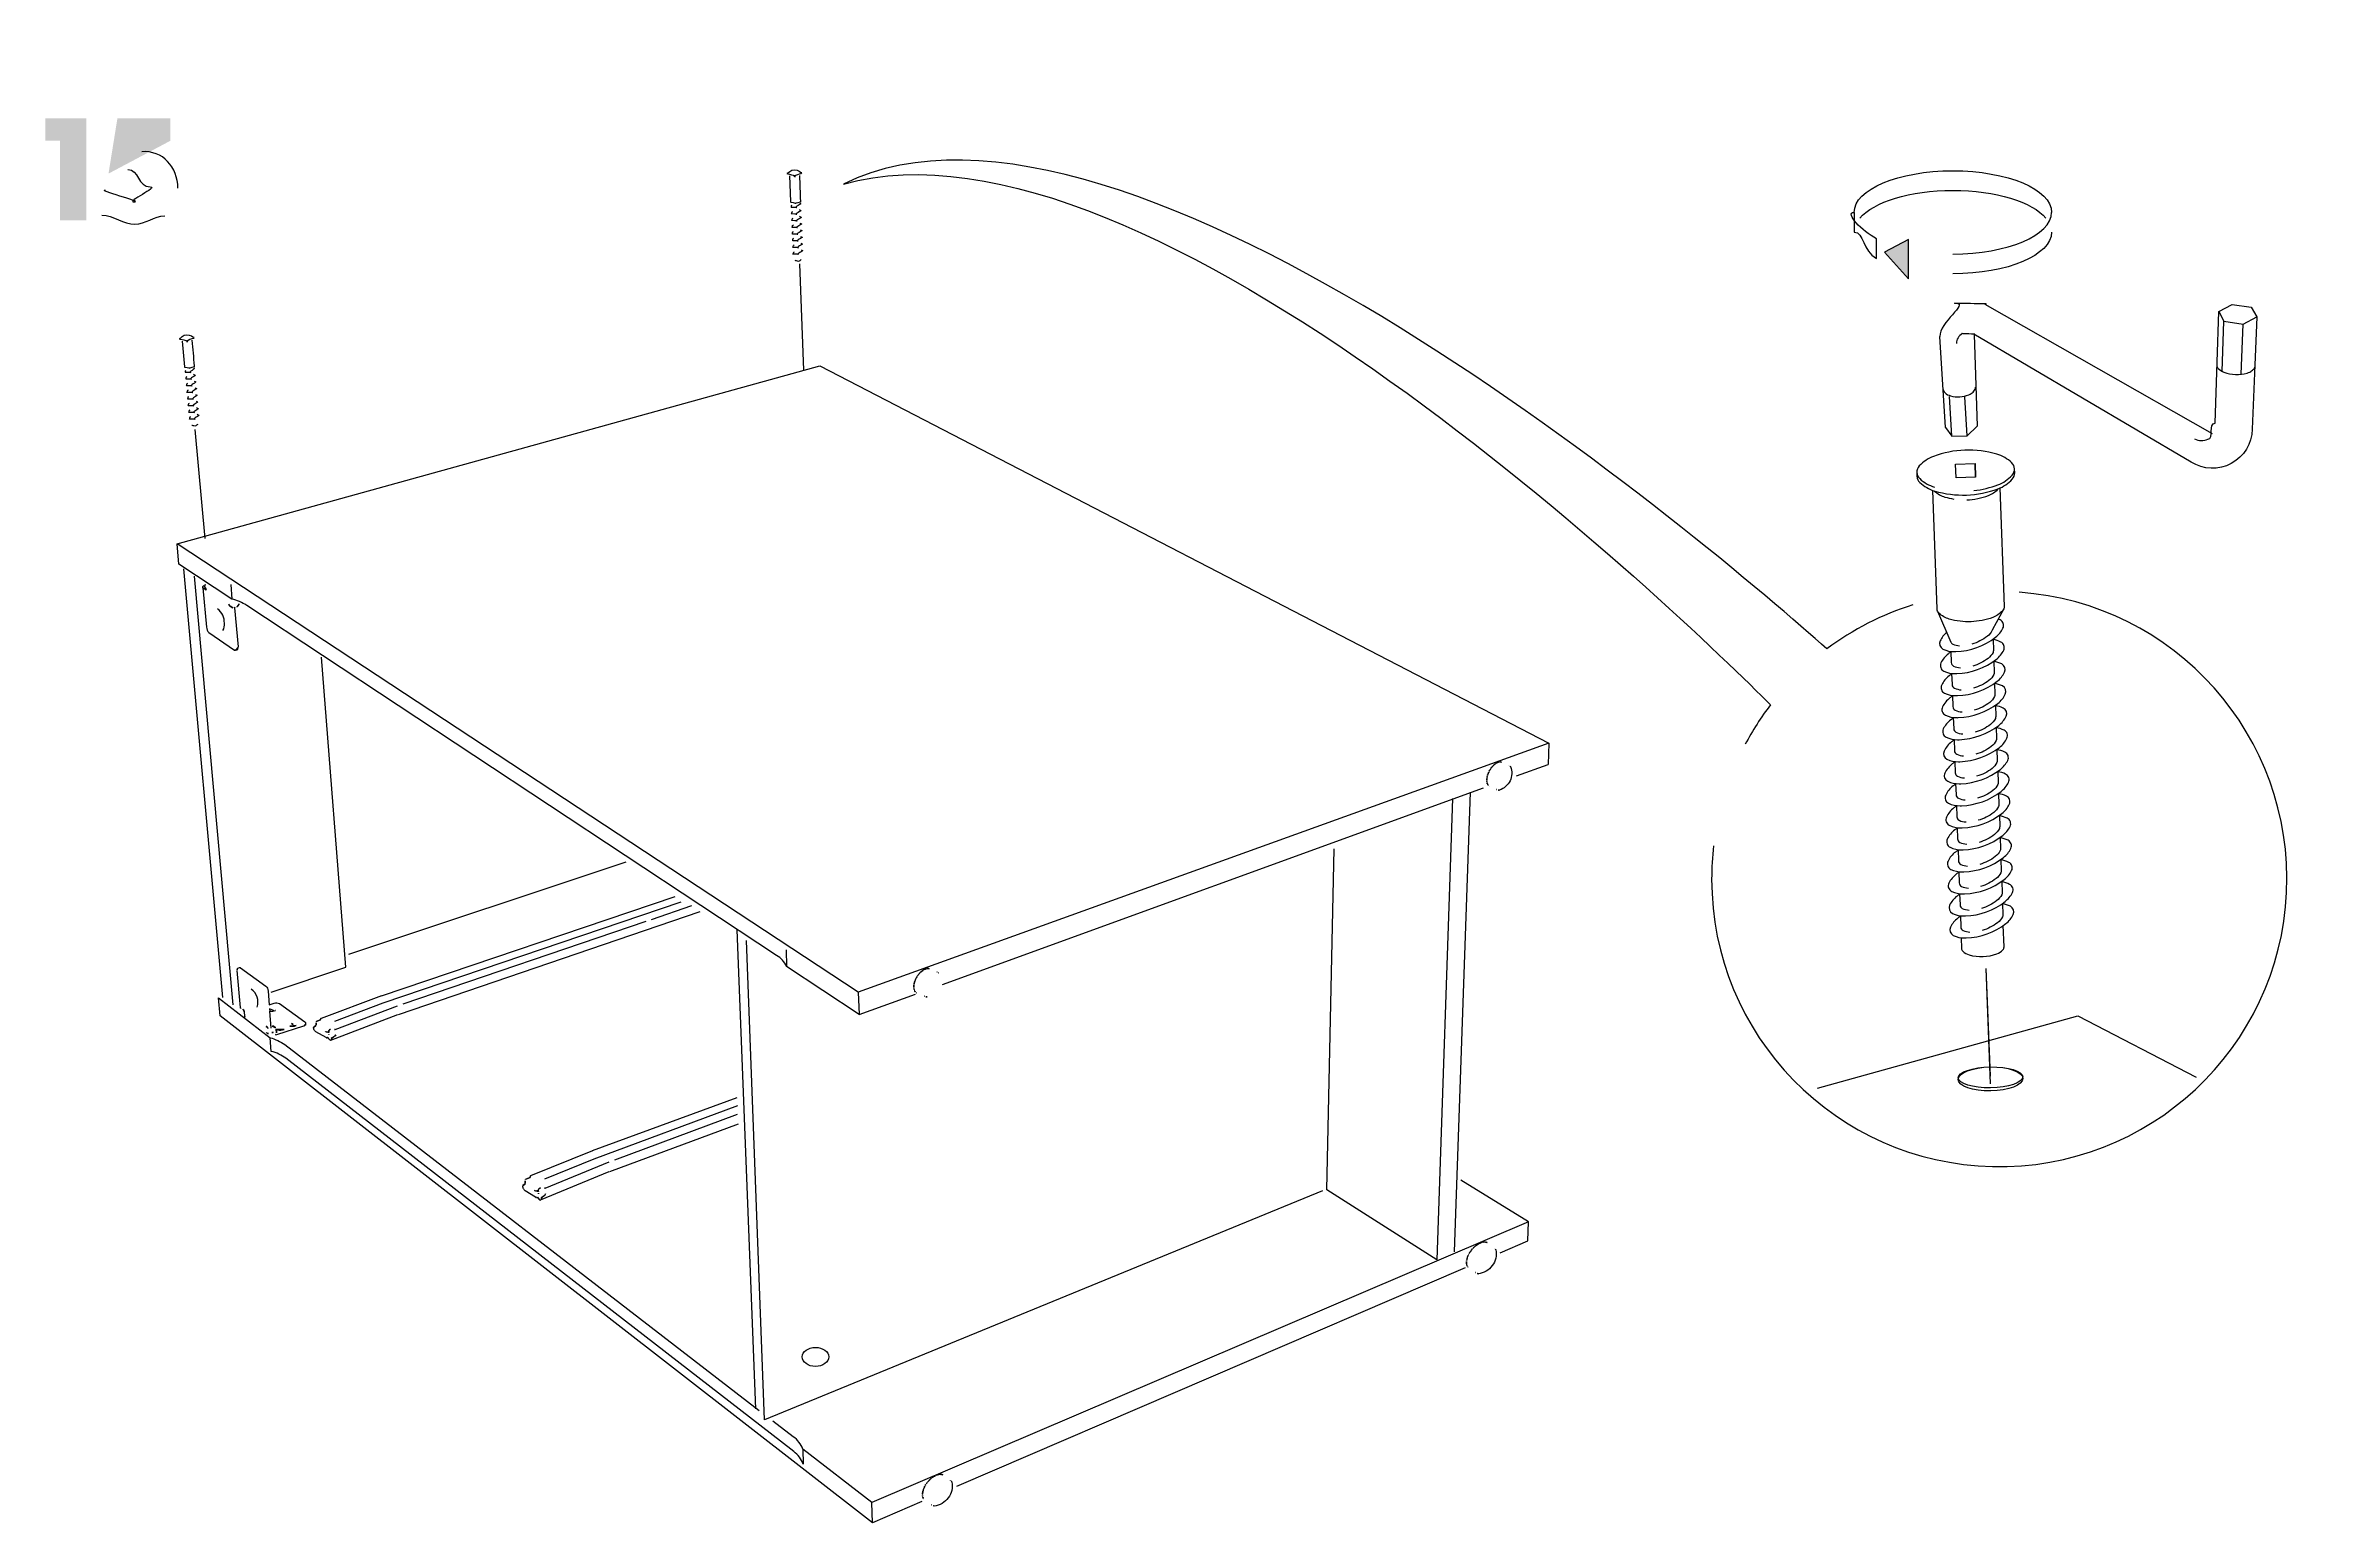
# Model space of a CAD drawing. Header units: metres. Extents: x -27.1 to 47.9, y -10.7 to 6.6.
# Drawn here: x 12.794 to 15.796, y -1.583 to 0.376 of the extents above; entities that cross this region are included whole.
import ezdxf

# ---------------------------------------------------------------- set-up
doc = ezdxf.new("R2010")
doc.units = ezdxf.units.M
doc.header["$MEASUREMENT"] = 0
doc.layers.add('PDF_Working_Num_Penna__255_Num_Penna__255_Num_Penna__255_Num_Penna__255_Num_Penna__255_Num_Penna__255', color=255, linetype='Continuous', lineweight=18)
doc.layers.add('PDF_Working_Num_Penna__7_Num_Penna__7_Num_Penna__7_Num_Penna__7_Num_Penna__7_Num_Penna__7', color=7, linetype='Continuous', lineweight=18)
doc.styles.add('GENERATED_STYLE_1', font='Arial')

msp = doc.modelspace()

# ---------------------------------------------------------------- hatches: boundary and pattern name
at = {"layer": 'PDF_Working_Num_Penna__7_Num_Penna__7_Num_Penna__7_Num_Penna__7_Num_Penna__7_Num_Penna__7', "linetype": 'Continuous', "lineweight": 18}
for points in [[(12.8131, 0.2493), (12.8131, 0.1438), (12.8482, 0.1438), (12.8482, 0.279), (12.7937, 0.279), (12.7937, 0.2493)], [(12.9596, 0.2493), (12.9596, 0.279), (12.8893, 0.279), (12.8775, 0.2057)], [(15.2629, 0.1184), (15.2312, 0.1014), (15.2629, 0.066)]]:
    msp.add_hatch(color=7, dxfattribs=at).paths.add_polyline_path(points)

# ---------------------------------------------------------------- linework, layer by layer
at = {"layer": 'PDF_Working_Num_Penna__255_Num_Penna__255_Num_Penna__255_Num_Penna__255_Num_Penna__255_Num_Penna__255', "color": 255, "linetype": 'Continuous', "lineweight": 18, "flags": 128}
for points in [[(13.7932, 0.0863), (13.7986, -0.0547)], [(13.0054, -0.278), (12.9924, -0.1335)], [(15.3656, -0.8482), (15.3711, -0.9907)]]:
    msp.add_lwpolyline(points, dxfattribs=at)
at = {"layer": 'PDF_Working_Num_Penna__7_Num_Penna__7_Num_Penna__7_Num_Penna__7_Num_Penna__7_Num_Penna__7', "color": 7, "linetype": 'Continuous', "lineweight": 18, "flags": 128}
for points in [[(13.78, 0.2027), (13.7814, 0.1686)], [(15.191, 0.1543), (15.191, 0.1281)], [(15.2204, 0.0932), (15.2204, 0.1194)], [(13.7932, 0.0863), (13.7986, -0.0547)], [(15.3643, 0.0328), (15.6656, -0.1387)], [(15.672, -0.0441), (15.6742, 0.0231), (15.681, 0.0099)], [(15.6789, -0.0567), (15.681, 0.0099)], [(15.681, 0.0099), (15.7064, 0.0063)], [(15.7039, -0.0604), (15.7064, 0.0063)], [(15.7064, 0.0063), (15.7245, 0.0156)], [(12.975, -0.0164), (12.9781, -0.0503)], [(15.3119, -0.1307), (15.3046, -0.0103)], [(15.3498, -0.0075), (15.3538, -0.129)], [(15.6693, -0.1252), (15.672, -0.0441)], [(15.3119, -0.1307), (15.3204, -0.1422), (15.3172, -0.0899)], [(15.3204, -0.1422), (15.3408, -0.142), (15.3377, -0.0902)], [(13.0054, -0.278), (12.9924, -0.1335)], [(15.3538, -0.129), (15.3408, -0.142)], [(15.3262, -0.1976), (15.3255, -0.1796), (15.3514, -0.1786)], [(15.352, -0.1967), (15.3262, -0.1976)], [(13.8712, -0.8797), (12.9684, -0.2852)], [(13.029, -0.8866), (12.9772, -0.3185)], [(12.9911, -0.328), (13.0423, -0.8963)], [(13.0396, -0.3389), (13.041, -0.3584)], [(13.0445, -0.37), (13.0492, -0.4215)], [(13.192, -0.8463), (13.1596, -0.4355)], [(14.7863, -0.5494), (13.8712, -0.8797), (13.8722, -0.9092)], [(14.7434, -0.5927), (14.7853, -0.5775)], [(13.9828, -0.8693), (14.6996, -0.6085)], [(14.6585, -0.6228), (14.638, -1.2346)], [(14.6822, -0.6143), (14.6609, -1.224)], [(14.638, -1.2346), (14.4923, -1.1417), (14.5018, -0.6897)], [(13.5629, -0.7073), (13.1957, -0.8298)], [(13.6359, -0.7601), (13.241, -0.8943), (13.1772, -0.9183)], [(13.2395, -0.8843), (13.6284, -0.7526)], [(13.2619, -0.9091), (13.6614, -0.7725)], [(13.5972, -0.783), (13.6504, -0.7648)], [(13.2682, -0.895), (13.5902, -0.7854)], [(13.7104, -0.7967), (13.7351, -1.4318)], [(13.747, -1.4467), (13.723, -0.8109)], [(13.7756, -0.8235), (13.7761, -0.8455)], [(13.0531, -0.9012), (13.0529, -0.9009), (13.0526, -0.9006), (13.0525, -0.9002), (13.0524, -0.8998), (13.048, -0.8507)], [(13.0929, -0.8794), (13.192, -0.8463)], [(15.3654, -0.8482), (15.3713, -1.0009)], [(13.0234, -0.8872), (13.0916, -0.94)], [(13.0256, -0.9111), (13.0234, -0.8872)], [(13.2394, -0.8843), (13.1593, -0.9144)], [(13.1779, -0.9289), (13.2607, -0.8976)], [(13.8722, -0.9092), (13.9472, -0.8821)], [(13.9554, -1.5548), (13.89, -1.5829), (13.0256, -0.9111)], [(13.0932, -0.9274), (13.0912, -0.9045)], [(13.136, -0.9247), (13.1003, -0.9361)], [(13.1658, -0.9398), (13.1521, -0.932), (13.1517, -0.9317), (13.1512, -0.9313), (13.1508, -0.9308), (13.1504, -0.9302), (13.15, -0.9296), (13.1498, -0.929), (13.1495, -0.9284), (13.1494, -0.9277), (13.1493, -0.9271), (13.1493, -0.9264)], [(13.1721, -0.943), (13.261, -0.9093)], [(15.1425, -1.0066), (15.4876, -0.9108), (15.6443, -0.992)], [(13.519, -1.0896), (13.7108, -1.019)], [(13.7111, -1.0304), (13.5206, -1.1008), (13.4553, -1.1275)], [(13.5485, -1.1016), (13.7112, -1.0414)], [(13.542, -1.1173), (13.7124, -1.054)], [(13.519, -1.0897), (13.4369, -1.1232)], [(13.456, -1.1393), (13.5408, -1.1045)], [(13.4435, -1.1515), (13.4296, -1.1428), (13.4291, -1.1424), (13.4286, -1.142), (13.4282, -1.1414), (13.4277, -1.1408), (13.4274, -1.1402), (13.4271, -1.1395), (13.4269, -1.1387), (13.4267, -1.138), (13.4267, -1.1373), (13.4266, -1.1365)], [(13.45, -1.155), (13.5411, -1.1175)], [(14.7596, -1.1841), (14.6696, -1.1287)], [(14.4863, -1.1431), (13.747, -1.4466)], [(14.722, -1.2249), (14.7585, -1.2092), (14.7596, -1.1841)], [(14.6754, -1.245), (14.0014, -1.535)], [(13.89, -1.5829), (13.8893, -1.5563)]]:
    msp.add_lwpolyline(points, dxfattribs=at)
for points in [[(15.2629, 0.092), (15.2629, 0.1184), (15.2312, 0.1014), (15.2629, 0.066)], [(15.352, -0.1967), (15.3514, -0.1786)], [(13.0069, -0.3456), (13.0058, -0.3459), (13.0023, -0.3436), (13.0023, -0.3429), (13.0024, -0.3423), (13.0027, -0.3417), (13.003, -0.3412), (13.0034, -0.3407), (13.0039, -0.3403)], [(13.0045, -0.3401), (13.0065, -0.3395)], [(13.0062, -0.3462), (13.0064, -0.3463), (13.0066, -0.3462), (13.0068, -0.346), (13.0069, -0.3458), (13.0069, -0.3454)], [(13.0371, -0.365), (13.0371, -0.3654), (13.0373, -0.366), (13.0374, -0.3665), (13.0376, -0.3669), (13.0379, -0.3672), (13.0381, -0.3674)], [(13.0421, -0.3701), (13.0386, -0.3677)], [(13.0445, -0.37), (13.0445, -0.3697), (13.0446, -0.3695), (13.0448, -0.3693), (13.045, -0.3693)], [(13.0477, -0.3685), (13.0483, -0.3682), (13.0489, -0.3679), (13.0494, -0.3673), (13.0499, -0.3667), (13.0502, -0.366), (13.0505, -0.3653), (13.0506, -0.3646)], [(13.0445, -0.426), (13.0449, -0.4262), (13.0453, -0.4262)], [(13.0456, -0.4262), (13.048, -0.4255), (13.0483, -0.4254), (13.0485, -0.4251), (13.0488, -0.4247), (13.049, -0.4242), (13.0491, -0.4237), (13.0492, -0.423), (13.0492, -0.4223)], [(14.7042, -0.5976), (14.7041, -0.5979), (14.7041, -0.5981), (14.7041, -0.5984), (14.7042, -0.599)], [(14.7042, -0.6003), (14.7041, -0.6002), (14.7041, -0.6), (14.7041, -0.5997)], [(14.7044, -0.5956), (14.7043, -0.5959), (14.7042, -0.5962), (14.7042, -0.5964), (14.7043, -0.5965), (14.7042, -0.5971)], [(14.7042, -0.6003), (14.7044, -0.6007)], [(14.7047, -0.5937), (14.7046, -0.5939), (14.7045, -0.5941), (14.7045, -0.5943), (14.7046, -0.5945), (14.7045, -0.5951)], [(14.7048, -0.5936), (14.7049, -0.593)], [(14.7051, -0.5924), (14.705, -0.5922), (14.7051, -0.592), (14.7052, -0.5916)], [(14.7062, -0.5893), (14.706, -0.5895), (14.7058, -0.5898), (14.7057, -0.59), (14.7058, -0.5902), (14.7056, -0.5909)], [(14.707, -0.5872), (14.7069, -0.5874), (14.7067, -0.5876), (14.7066, -0.5879), (14.7066, -0.5881), (14.7064, -0.5887)], [(14.7082, -0.5851), (14.708, -0.5853), (14.7078, -0.5855), (14.7077, -0.5858), (14.7077, -0.586), (14.7073, -0.5866)], [(14.7094, -0.5832), (14.7092, -0.5833), (14.709, -0.5835), (14.7089, -0.5838), (14.7088, -0.584), (14.7085, -0.5846)], [(14.7107, -0.5814), (14.7105, -0.5815), (14.7103, -0.5817), (14.7102, -0.5819), (14.7102, -0.5821), (14.7097, -0.5827)], [(14.7112, -0.5808), (14.7109, -0.5811)], [(14.7121, -0.5797), (14.712, -0.5797), (14.7118, -0.5799), (14.7116, -0.5802), (14.7115, -0.5804), (14.7114, -0.5806)], [(14.7137, -0.5783), (14.7135, -0.5783), (14.7133, -0.5784), (14.7131, -0.5786), (14.713, -0.5789), (14.7126, -0.5793)], [(14.7152, -0.577), (14.715, -0.577), (14.7148, -0.5771), (14.7146, -0.5773), (14.7145, -0.5775), (14.7141, -0.5779)], [(14.7167, -0.576), (14.7163, -0.576), (14.7162, -0.5762), (14.7161, -0.5764), (14.7156, -0.5767)], [(14.7182, -0.5751), (14.718, -0.5751), (14.7178, -0.5753), (14.7176, -0.5755), (14.7172, -0.5757)], [(14.7197, -0.5746), (14.7193, -0.5747), (14.7192, -0.5749), (14.7187, -0.5751)], [(14.7211, -0.5743), (14.7208, -0.5744), (14.7206, -0.5745), (14.7203, -0.5746)], [(14.7224, -0.5743), (14.7221, -0.5744), (14.7218, -0.5745)], [(14.7224, -0.5743), (14.7233, -0.5747), (14.7235, -0.5746)], [(14.7334, -0.579), (14.7333, -0.5789)], [(14.7044, -0.6019), (14.7043, -0.6015)], [(14.7044, -0.6019), (14.7047, -0.6024)], [(14.7049, -0.6034), (14.7048, -0.6033), (14.7048, -0.603)], [(14.7049, -0.6034), (14.7051, -0.6035), (14.7053, -0.6038)], [(14.7056, -0.6046), (14.7054, -0.6043)], [(14.7056, -0.6046), (14.7059, -0.6048), (14.7061, -0.605)], [(14.7063, -0.6057), (14.7062, -0.6054)], [(14.7073, -0.6064), (14.7072, -0.6063)], [(14.7173, -0.6107), (14.7171, -0.6109)], [(14.7197, -0.6116), (14.7193, -0.6115)], [(14.7207, -0.6116), (14.7209, -0.6116)], [(13.0489, -0.8476), (13.0487, -0.8478), (13.0484, -0.848), (13.0482, -0.8484), (13.0481, -0.8489), (13.048, -0.8494), (13.048, -0.85)], [(13.9449, -0.8696), (13.9448, -0.8699), (13.9448, -0.8702), (13.9448, -0.8704), (13.9449, -0.8705), (13.9448, -0.8711)], [(13.9453, -0.8677), (13.9452, -0.8679), (13.9451, -0.8681), (13.9451, -0.8683), (13.9452, -0.8685), (13.9451, -0.8691)], [(13.9454, -0.8675), (13.9456, -0.8669)], [(13.9457, -0.8663), (13.9457, -0.8661), (13.9457, -0.8659), (13.9459, -0.8656)], [(13.9469, -0.8633), (13.9467, -0.8635), (13.9465, -0.8637), (13.9464, -0.8639), (13.9465, -0.8642), (13.9462, -0.8648)], [(13.9478, -0.8611), (13.9476, -0.8613), (13.9475, -0.8616), (13.9474, -0.8618), (13.9474, -0.862), (13.9471, -0.8626)], [(13.949, -0.8591), (13.9488, -0.8592), (13.9486, -0.8594), (13.9485, -0.8597), (13.9485, -0.8599), (13.9481, -0.8605)], [(13.9503, -0.8571), (13.9501, -0.8572), (13.9499, -0.8574), (13.9498, -0.8577), (13.9497, -0.8579), (13.9493, -0.8585)], [(13.9517, -0.8553), (13.9515, -0.8553), (13.9513, -0.8555), (13.9512, -0.8558), (13.9511, -0.856), (13.9507, -0.8566)], [(13.9522, -0.8547), (13.9519, -0.855)], [(13.9532, -0.8536), (13.953, -0.8536), (13.9528, -0.8538), (13.9527, -0.854), (13.9526, -0.8543), (13.9524, -0.8545)], [(13.9549, -0.8521), (13.9546, -0.8521), (13.9545, -0.8522), (13.9543, -0.8524), (13.9541, -0.8527), (13.9537, -0.8532)], [(13.9565, -0.8508), (13.9563, -0.8508), (13.9561, -0.8509), (13.9559, -0.8511), (13.9558, -0.8514), (13.9553, -0.8517)], [(13.958, -0.8498), (13.9577, -0.8498), (13.9576, -0.85), (13.9574, -0.8502), (13.9569, -0.8505)], [(13.9596, -0.8489), (13.9595, -0.849), (13.9593, -0.8491), (13.9591, -0.8493), (13.9586, -0.8495)], [(13.9612, -0.8484), (13.9609, -0.8485), (13.9607, -0.8487), (13.9602, -0.8489)], [(13.9627, -0.8481), (13.9624, -0.8482), (13.9623, -0.8483), (13.9619, -0.8484)], [(13.9642, -0.8481), (13.9638, -0.8482), (13.9635, -0.8483)], [(13.9642, -0.8481), (13.9651, -0.8485), (13.9653, -0.8484)], [(13.9759, -0.8528), (13.9757, -0.8527)], [(13.9776, -0.8539), (13.9779, -0.8541)], [(13.9448, -0.8716), (13.9446, -0.8719), (13.9446, -0.8721), (13.9446, -0.8723), (13.9447, -0.8725), (13.9448, -0.873)], [(13.9448, -0.8743), (13.9447, -0.8742), (13.9447, -0.8737)], [(13.9448, -0.8743), (13.9449, -0.8747)], [(13.945, -0.8759), (13.9449, -0.8755)], [(13.945, -0.8759), (13.9453, -0.8764)], [(13.9455, -0.8774), (13.9454, -0.8773), (13.9454, -0.8771)], [(13.9455, -0.8774), (13.9457, -0.8775), (13.9459, -0.8778)], [(13.9462, -0.8787), (13.9461, -0.8784)], [(13.9462, -0.8787), (13.9465, -0.8788), (13.9467, -0.8791)], [(13.947, -0.8797), (13.9469, -0.8795)], [(13.9481, -0.8805), (13.9479, -0.8804)], [(13.9587, -0.8848), (13.9585, -0.8849)], [(13.9612, -0.8857), (13.9608, -0.8856)], [(13.9623, -0.8857), (13.9615, -0.8857)], [(13.9623, -0.8857), (13.9625, -0.8857)], [(13.0558, -0.9023), (13.0556, -0.9022), (13.0554, -0.9022), (13.0553, -0.9025), (13.0554, -0.9028), (13.0555, -0.9029), (13.0557, -0.903)], [(13.0572, -0.9048), (13.0572, -0.9045), (13.0571, -0.9041), (13.057, -0.9037), (13.0568, -0.9034), (13.0564, -0.9034), (13.056, -0.9032)], [(13.0568, -0.9034), (13.0566, -0.9031), (13.0564, -0.9028), (13.0562, -0.9027)], [(13.0572, -0.9048), (13.0578, -0.9117), (13.0582, -0.9122), (13.0584, -0.9125)], [(13.0871, -0.9252), (13.0869, -0.9251), (13.0867, -0.9251), (13.0865, -0.9252), (13.0864, -0.9254), (13.0863, -0.9258)], [(13.0871, -0.9252), (13.0875, -0.9256), (13.0877, -0.9258), (13.0879, -0.926), (13.088, -0.9262), (13.0882, -0.9265), (13.0885, -0.9269), (13.0886, -0.9271), (13.0888, -0.9272), (13.0889, -0.9274)], [(13.091, -0.9015), (13.0912, -0.9045), (13.0923, -0.9046), (13.0933, -0.9046), (13.0943, -0.9046), (13.0954, -0.9045), (13.0964, -0.9043), (13.0974, -0.9041)], [(13.0986, -0.9267), (13.0961, -0.9248), (13.0957, -0.9245), (13.0952, -0.9244), (13.0947, -0.9243), (13.0942, -0.9244)], [(13.0984, -0.9038), (13.0988, -0.9037)], [(13.0996, -0.9285), (13.1, -0.9332), (13.1001, -0.9334), (13.1003, -0.9336)], [(13.1202, -0.921), (13.1222, -0.9222)], [(13.1387, -0.9223), (13.1386, -0.9227), (13.1385, -0.9231), (13.1382, -0.9234), (13.1378, -0.9238), (13.1373, -0.9241), (13.1367, -0.9244)], [(13.1522, -0.9237), (13.1494, -0.9259), (13.1493, -0.9262)], [(13.1525, -0.9234), (13.1525, -0.9229), (13.1525, -0.9224), (13.1525, -0.9219), (13.1525, -0.9214), (13.1525, -0.921), (13.1525, -0.9206), (13.1525, -0.9203)], [(13.1529, -0.9182), (13.1586, -0.9161)], [(13.1593, -0.9144), (13.159, -0.9145), (13.1589, -0.9147), (13.1587, -0.915), (13.1586, -0.9153), (13.1586, -0.9156)], [(13.1695, -0.9307), (13.17, -0.9296), (13.1703, -0.9293), (13.1706, -0.929), (13.171, -0.9288), (13.1714, -0.9287), (13.1719, -0.9286)], [(13.1779, -0.9289), (13.1777, -0.929), (13.1774, -0.929), (13.1771, -0.929)], [(13.087, -0.933), (13.0872, -0.9334), (13.0875, -0.9338)], [(13.0878, -0.9341), (13.0882, -0.9343), (13.0887, -0.9345), (13.0892, -0.9345), (13.0897, -0.9345)], [(13.094, -0.9331), (13.0945, -0.9331), (13.0949, -0.933), (13.0954, -0.933), (13.0957, -0.9334)], [(13.0954, -0.933), (13.0952, -0.9326), (13.0951, -0.932)], [(13.0987, -0.9357), (13.0991, -0.936), (13.0997, -0.9361)], [(13.1651, -0.932), (13.1645, -0.9317)], [(13.1693, -0.9315), (13.1694, -0.9329), (13.1684, -0.9328), (13.1675, -0.9326), (13.1667, -0.9325), (13.1658, -0.9323)], [(13.1658, -0.9398), (13.1662, -0.94), (13.1665, -0.9401), (13.1669, -0.9401)], [(13.1672, -0.94), (13.168, -0.9397), (13.1678, -0.9397)], [(13.1672, -0.94), (13.1674, -0.94)], [(13.1708, -0.9427), (13.1704, -0.9424), (13.17, -0.9421), (13.1696, -0.9416), (13.1693, -0.9412), (13.169, -0.9406), (13.1688, -0.9403), (13.1685, -0.9401), (13.1682, -0.9399)], [(13.1693, -0.9315), (13.1694, -0.931)], [(13.1694, -0.9358), (13.1694, -0.9355), (13.1695, -0.9352), (13.1695, -0.935)], [(13.1708, -0.9427), (13.1712, -0.9429), (13.1716, -0.943), (13.172, -0.943)], [(13.1724, -0.943), (13.1727, -0.9428), (13.1729, -0.9426), (13.1731, -0.9422), (13.1733, -0.9419), (13.1734, -0.9414)], [(13.1777, -0.9372), (13.1734, -0.9408), (13.1733, -0.9405), (13.1732, -0.9403), (13.1731, -0.94)], [(13.1777, -0.9372), (13.178, -0.9369), (13.1783, -0.9365), (13.1785, -0.9362), (13.1786, -0.9359)], [(13.4296, -1.1335), (13.4268, -1.136), (13.4266, -1.1363)], [(13.4299, -1.1332), (13.4297, -1.1334)], [(13.4299, -1.1332), (13.4299, -1.1327), (13.4299, -1.1321), (13.4299, -1.1316), (13.4299, -1.131), (13.4299, -1.1305), (13.4299, -1.1301), (13.4299, -1.1298)], [(13.43, -1.1278), (13.4302, -1.1275)], [(13.4304, -1.1274), (13.4361, -1.1251)], [(13.4369, -1.1232), (13.4366, -1.1233), (13.4364, -1.1235), (13.4363, -1.1238), (13.4362, -1.1242), (13.4361, -1.1246)], [(13.4473, -1.1413), (13.4479, -1.1402), (13.4481, -1.1398), (13.4485, -1.1395), (13.4489, -1.1392), (13.4493, -1.1391), (13.4498, -1.139)], [(13.456, -1.1393), (13.4557, -1.1394), (13.4554, -1.1394), (13.4551, -1.1394)], [(13.4428, -1.1428), (13.4422, -1.1425)], [(13.4435, -1.1515), (13.4439, -1.1517), (13.4443, -1.1518), (13.4447, -1.1518)], [(13.4471, -1.1422), (13.4472, -1.1437), (13.4462, -1.1437), (13.4453, -1.1435), (13.4444, -1.1433), (13.4436, -1.1431)], [(13.445, -1.1517), (13.4458, -1.1514), (13.4456, -1.1514)], [(13.445, -1.1517), (13.4452, -1.1516)], [(13.4487, -1.1547), (13.4482, -1.1544), (13.4479, -1.154), (13.4474, -1.1535), (13.4471, -1.153), (13.4468, -1.1524), (13.4466, -1.152), (13.4463, -1.1518), (13.446, -1.1515)], [(13.4471, -1.1422), (13.4472, -1.1417)], [(13.4472, -1.147), (13.4473, -1.1467), (13.4473, -1.1464), (13.4473, -1.1461)], [(13.4487, -1.1547), (13.4491, -1.1549), (13.4495, -1.1551), (13.45, -1.1551)], [(13.4503, -1.155), (13.4506, -1.1548), (13.4509, -1.1545), (13.4511, -1.1542), (13.4512, -1.1538), (13.4513, -1.1532)], [(13.4558, -1.1485), (13.4513, -1.1525), (13.4513, -1.1522), (13.4512, -1.152), (13.451, -1.1517)], [(13.4558, -1.1485), (13.4561, -1.1482), (13.4564, -1.1478), (13.4565, -1.1475), (13.4567, -1.1471)], [(14.6793, -1.2289), (14.6791, -1.2291), (14.679, -1.2293), (14.6789, -1.2295), (14.679, -1.2297), (14.6787, -1.2304)], [(14.6794, -1.2287), (14.6797, -1.2281)], [(14.68, -1.2275), (14.68, -1.2272), (14.6801, -1.227), (14.6803, -1.2267)], [(14.6819, -1.2243), (14.6817, -1.2244), (14.6814, -1.2247), (14.6813, -1.2249), (14.6813, -1.2252), (14.6809, -1.2258)], [(14.6834, -1.2221), (14.6831, -1.2222), (14.6829, -1.2225), (14.6828, -1.2227), (14.6827, -1.223), (14.6823, -1.2236)], [(14.6851, -1.22), (14.6849, -1.2201), (14.6846, -1.2203), (14.6844, -1.2206), (14.6844, -1.2209), (14.6838, -1.2214)], [(14.6869, -1.2181), (14.6867, -1.2181), (14.6864, -1.2183), (14.6862, -1.2186), (14.6861, -1.2189), (14.6856, -1.2194)], [(14.6887, -1.2163), (14.6885, -1.2164), (14.6883, -1.2165), (14.6881, -1.2168), (14.688, -1.217), (14.6874, -1.2176)], [(14.6894, -1.2158), (14.6891, -1.2161)], [(14.6907, -1.2148), (14.6905, -1.2148), (14.6903, -1.2149), (14.69, -1.2152), (14.6899, -1.2154), (14.6897, -1.2156)], [(14.6928, -1.2135), (14.6925, -1.2134), (14.6923, -1.2135), (14.6921, -1.2137), (14.6919, -1.214), (14.6913, -1.2144)], [(14.6947, -1.2123), (14.6945, -1.2123), (14.6943, -1.2124), (14.694, -1.2126), (14.6939, -1.2128), (14.6933, -1.2132)], [(14.6966, -1.2115), (14.6962, -1.2116), (14.696, -1.2117), (14.6959, -1.2119), (14.6952, -1.2122)], [(14.6984, -1.211), (14.6982, -1.211), (14.698, -1.211), (14.6977, -1.2113), (14.6972, -1.2114)], [(14.7002, -1.2107), (14.6998, -1.2107), (14.6996, -1.2109), (14.6991, -1.211)], [(14.7018, -1.2107), (14.7015, -1.2108), (14.7013, -1.2109), (14.7009, -1.2109)], [(14.7033, -1.211), (14.7029, -1.2111), (14.7028, -1.2111), (14.7025, -1.2111)], [(14.7033, -1.211), (14.7042, -1.2117), (14.7044, -1.2116)], [(14.7143, -1.2189), (14.7142, -1.2188)], [(14.6771, -1.2381), (14.677, -1.2376)], [(14.6772, -1.2362), (14.6771, -1.236), (14.6772, -1.2358), (14.6772, -1.2356)], [(14.6771, -1.2381), (14.6773, -1.2387)], [(14.6773, -1.2399), (14.6771, -1.2397), (14.6772, -1.2394)], [(14.6772, -1.2362), (14.6773, -1.2368)], [(14.6773, -1.2399), (14.6774, -1.2401), (14.6776, -1.2405)], [(14.6779, -1.2332), (14.6776, -1.2335), (14.6776, -1.2337), (14.6775, -1.234), (14.6776, -1.2341), (14.6775, -1.2348)], [(14.6777, -1.2414), (14.6776, -1.2413), (14.6776, -1.2411)], [(14.6777, -1.2414), (14.678, -1.2417), (14.6781, -1.242)], [(14.6785, -1.231), (14.6783, -1.2312), (14.6782, -1.2316), (14.6781, -1.2318), (14.6782, -1.232), (14.678, -1.2326)], [(14.6783, -1.2428), (14.6782, -1.2425)], [(14.6792, -1.2439), (14.6791, -1.2438)], [(14.6892, -1.2511), (14.6889, -1.2512)], [(14.6916, -1.2526), (14.6912, -1.2525)], [(14.6927, -1.2529), (14.6929, -1.2529)], [(13.9623, -1.53), (13.9621, -1.5301), (13.9619, -1.5304), (13.9617, -1.5306), (13.9617, -1.5309), (13.9613, -1.5315)], [(13.9641, -1.5279), (13.9639, -1.528), (13.9636, -1.5282), (13.9634, -1.5285), (13.9633, -1.5288), (13.9628, -1.5293)], [(13.9659, -1.526), (13.9656, -1.526), (13.9654, -1.5262), (13.9652, -1.5265), (13.9651, -1.5268), (13.9645, -1.5273)], [(13.9677, -1.5242), (13.9675, -1.5242), (13.9673, -1.5244), (13.9671, -1.5247), (13.967, -1.5249), (13.9664, -1.5255)], [(13.9684, -1.5237), (13.9681, -1.5239)], [(13.9697, -1.5227), (13.9695, -1.5226), (13.9693, -1.5228), (13.969, -1.5231), (13.9689, -1.5233), (13.9686, -1.5235)], [(13.9717, -1.5214), (13.9715, -1.5213), (13.9713, -1.5214), (13.9711, -1.5216), (13.9708, -1.5219), (13.9703, -1.5223)], [(13.9737, -1.5202), (13.9735, -1.5202), (13.9733, -1.5203), (13.973, -1.5205), (13.9728, -1.5207), (13.9723, -1.521)], [(13.9755, -1.5194), (13.9752, -1.5195), (13.975, -1.5195), (13.9748, -1.5198), (13.9742, -1.52)], [(13.9774, -1.5189), (13.9772, -1.5188), (13.977, -1.5189), (13.9767, -1.5192), (13.9762, -1.5193)], [(13.9792, -1.5186), (13.9788, -1.5186), (13.9786, -1.5188), (13.9781, -1.5189)], [(13.9808, -1.5186), (13.9804, -1.5187), (13.9803, -1.5188), (13.9798, -1.5188)], [(13.9823, -1.5189), (13.9819, -1.5189), (13.9818, -1.519), (13.9815, -1.519)], [(13.9823, -1.5189), (13.9832, -1.5196), (13.9834, -1.5195)], [(13.9933, -1.5268), (13.9932, -1.5266)], [(13.9561, -1.546), (13.956, -1.5455)], [(13.9562, -1.5441), (13.9561, -1.5439), (13.9561, -1.5437), (13.9562, -1.5434)], [(13.9561, -1.546), (13.9562, -1.5466)], [(13.9562, -1.5478), (13.9561, -1.5476), (13.9562, -1.5473)], [(13.9562, -1.5441), (13.9562, -1.5446)], [(13.9562, -1.5478), (13.9564, -1.5479), (13.9566, -1.5483)], [(13.9568, -1.5411), (13.9566, -1.5413), (13.9565, -1.5416), (13.9565, -1.5419), (13.9566, -1.542), (13.9565, -1.5427)], [(13.9567, -1.5493), (13.9565, -1.5492), (13.9566, -1.549)], [(13.9567, -1.5493), (13.957, -1.5496), (13.9571, -1.5499)], [(13.9575, -1.5389), (13.9573, -1.5391), (13.9572, -1.5394), (13.9571, -1.5397), (13.9571, -1.5399), (13.957, -1.5405)], [(13.9572, -1.5507), (13.9572, -1.5504)], [(13.9583, -1.5368), (13.9581, -1.537), (13.958, -1.5372), (13.9579, -1.5374), (13.958, -1.5376), (13.9577, -1.5383)], [(13.9582, -1.5518), (13.9581, -1.5517)], [(13.9584, -1.5366), (13.9587, -1.536)], [(13.959, -1.5353), (13.959, -1.5351), (13.9591, -1.5349), (13.9593, -1.5345)], [(13.9609, -1.5321), (13.9607, -1.5323), (13.9604, -1.5325), (13.9603, -1.5328), (13.9603, -1.5331), (13.9599, -1.5337)], [(13.9682, -1.559), (13.9679, -1.5591)], [(13.9706, -1.5605), (13.9702, -1.5604)], [(13.9717, -1.5608), (13.9719, -1.5608)]]:
    msp.add_lwpolyline(points, close=True, dxfattribs=at)
for points in [[(15.6742, 0.0231), (15.6918, 0.0321), (15.7172, 0.0285), (15.7245, 0.0156), (15.722, -0.0483), (15.7186, -0.1332, -0.582537), (15.6376, -0.1768), (15.3496, -0.0073)], [(13.8722, -0.9092), (13.7761, -0.8455, 0.15693), (13.7629, -0.8307), (13.0606, -0.3667, 0.077846), (13.041, -0.3584), (12.9706, -0.3122), (12.9684, -0.2852), (13.8204, -0.0491), (14.7863, -0.5494), (14.7853, -0.5775)], [(15.6722, -0.0508, 0.063912), (15.6734, -0.0525, 0.116915), (15.6811, -0.0576, 0.161974), (15.7118, -0.0588, 0.0449), (15.7153, -0.0574, 0.066375), (15.7198, -0.0542, 0.129246), (15.7219, -0.051)], [(15.3087, -0.0793, 0.189368), (15.3115, -0.085, 0.118021), (15.3187, -0.0889, 0.162256), (15.343, -0.0875, 0.015233), (15.3445, -0.0868, 0.091456), (15.3497, -0.0828, 0.177616), (15.3518, -0.0773)], [(15.3497, -0.2145, 0.06162), (15.3815, -0.2069, 0.116342), (15.4003, -0.1943, 0.41411), (15.3997, -0.1775, 0.116215), (15.3801, -0.1663, 0.16243), (15.296, -0.1693, 0.116301), (15.2772, -0.1819, 0.413758), (15.2778, -0.1987, 0.11652), (15.2975, -0.2099)], [(15.274, -0.1904), (15.2742, -0.1956, 0.199153), (15.278, -0.2039, 0.116372), (15.2977, -0.2151, 0.162095), (15.3817, -0.2121, 0.116622), (15.4005, -0.1995, 0.199149), (15.4037, -0.191), (15.4035, -0.1858)], [(15.3841, -0.2111), (15.3897, -0.3682, -0.199378), (15.3875, -0.374, -0.11662), (15.3746, -0.3827, -0.080861), (15.3459, -0.3884, -0.080493), (15.3169, -0.3848, -0.11588), (15.3034, -0.3771, -0.199862), (15.3008, -0.3714), (15.2952, -0.2143)], [(15.2972, -0.215, 0.031033), (15.2976, -0.2154, 0.116175), (15.3111, -0.2231, 0.033253), (15.323, -0.2257)], [(15.3401, -0.2268, 0.080269), (15.3688, -0.221, 0.116578), (15.3817, -0.2124)], [(13.0023, -0.3436), (13.0074, -0.3954, 0.199935), (13.0104, -0.4028), (13.0445, -0.426)], [(15.0047, -0.6854, 0.028795), (15.0021, -0.7296, 2.300288), (15.4098, -0.3494)], [(13.0292, -0.3999, 0.177239), (13.031, -0.3904, 0.245201), (13.0221, -0.3713)], [(15.3015, -0.3743), (15.3191, -0.4153, 0.180571), (15.3217, -0.418, 0.106309), (15.3308, -0.4202)], [(15.3136, -0.4026, 0.106307), (15.3049, -0.4138, 0.414129), (15.3087, -0.4247, 0.116671), (15.3239, -0.428, 0.008977), (15.3259, -0.428, 0.15666), (15.3784, -0.409, 0.115779), (15.3882, -0.3969, 0.414291), (15.3844, -0.3861, 0.015936), (15.3818, -0.3849)], [(15.3887, -0.3724), (15.3743, -0.3986, -0.053364), (15.3739, -0.3998, -0.116375), (15.3675, -0.4077, -0.096517), (15.347, -0.418)], [(15.3192, -0.4284, 0.013434), (15.3158, -0.4309, 0.115961), (15.306, -0.443, 0.41472), (15.3098, -0.4539, 0.11639), (15.325, -0.4572, 0.008977), (15.3269, -0.4572, 0.156719), (15.3794, -0.4382, 0.116213), (15.3892, -0.4261, 0.414624), (15.3854, -0.4153, 0.081123), (15.375, -0.4121)], [(15.375, -0.4115), (15.3755, -0.4265, -0.121005), (15.375, -0.429, -0.116046), (15.3685, -0.437, -0.096517), (15.3481, -0.4472)], [(15.3203, -0.4576, 0.014278), (15.3168, -0.4601, 0.116401), (15.307, -0.4722, 0.415099), (15.3108, -0.4831, 0.117516), (15.326, -0.4864, 0.006727), (15.328, -0.4864, 0.156433), (15.3805, -0.4674, 0.115382), (15.3903, -0.4553, 0.413714), (15.3865, -0.4444, 0.081517), (15.376, -0.4413)], [(15.3192, -0.4278), (15.3197, -0.4426, 0.278694), (15.3228, -0.4472, 0.106694), (15.3318, -0.4494)], [(15.376, -0.4407), (15.3765, -0.4557, -0.12134), (15.376, -0.4582, -0.116322), (15.3696, -0.4662, -0.096232), (15.3491, -0.4765)], [(15.3213, -0.4868, 0.013407), (15.3179, -0.4893, 0.11666), (15.3081, -0.5014, 0.415513), (15.3119, -0.5123, 0.116671), (15.3271, -0.5156, 0.011149), (15.329, -0.5156, 0.156822), (15.3815, -0.4966, 0.115787), (15.3913, -0.4845, 0.414096), (15.3875, -0.4736, 0.080864), (15.3771, -0.4705)], [(15.3202, -0.457), (15.3208, -0.4718, 0.279416), (15.3238, -0.4764, 0.106325), (15.3329, -0.4787)], [(15.3771, -0.4699), (15.3776, -0.4849, -0.121779), (15.3771, -0.4874, -0.116481), (15.3706, -0.4954, -0.09654), (15.3502, -0.5056)], [(15.3224, -0.516, 0.013434), (15.3189, -0.5185, 0.116338), (15.3091, -0.5306, 0.415467), (15.3129, -0.5415, 0.11639), (15.3281, -0.5448, 0.004454), (15.3301, -0.5448, 0.156665), (15.3826, -0.5258, 0.116046), (15.3924, -0.5137, 0.413107), (15.3885, -0.5028, 0.080102), (15.3781, -0.4998)], [(15.3213, -0.4862), (15.3218, -0.501, 0.278278), (15.3249, -0.5057, 0.105956), (15.3339, -0.5079)], [(15.3781, -0.4992), (15.3786, -0.5141, -0.120708), (15.3781, -0.5166, -0.117098), (15.3717, -0.5246, -0.096628), (15.3512, -0.5349)], [(15.3234, -0.5452, 0.01027), (15.32, -0.5477, 0.116409), (15.3102, -0.5598, 0.413936), (15.314, -0.5707, 0.116671), (15.3292, -0.574, 0.006719), (15.3311, -0.574, 0.156632), (15.3836, -0.555, 0.116583), (15.3934, -0.5429, 0.414954), (15.3897, -0.5322, 0.081019), (15.3792, -0.529)], [(15.3223, -0.5154), (15.3229, -0.5302, 0.278529), (15.3259, -0.5349, 0.106309), (15.335, -0.5371)], [(15.3792, -0.5283), (15.3797, -0.5433, -0.118313), (15.3792, -0.5458, -0.116705), (15.3727, -0.5538, -0.096768), (15.3523, -0.5641)], [(15.3245, -0.5744, 0.008578), (15.321, -0.5769, 0.116046), (15.3112, -0.589, 0.415099), (15.315, -0.5999, 0.116715), (15.3302, -0.6032, 0.004365), (15.3322, -0.6032, 0.156822), (15.3847, -0.5842, 0.115961), (15.3945, -0.5722, 0.414884), (15.3907, -0.5613, 0.080981), (15.3802, -0.5582)], [(15.3234, -0.5446), (15.3239, -0.5594, 0.278086), (15.3269, -0.5641, 0.105729), (15.336, -0.5663)], [(15.3802, -0.5576), (15.3807, -0.5725, -0.120186), (15.3802, -0.575, -0.115875), (15.3738, -0.583, -0.096441), (15.3533, -0.5933)], [(14.7346, -0.5798), (14.735, -0.5801), (14.7353, -0.5803), (14.7355, -0.5805, -0.437685), (14.7207, -0.6116), (14.72, -0.6116), (14.7197, -0.6116)], [(15.3255, -0.6036, 0.010263), (15.3221, -0.6061, 0.116011), (15.3123, -0.6182, 0.414219), (15.3161, -0.6291, 0.116127), (15.3313, -0.6324, 0.004468), (15.3332, -0.6324, 0.156799), (15.3857, -0.6134, 0.116058), (15.3955, -0.6014, 0.414777), (15.3917, -0.5904, 0.081795), (15.3813, -0.5874)], [(15.3244, -0.5738), (15.325, -0.5886, 0.277643), (15.328, -0.5933, 0.10692), (15.3371, -0.5955)], [(15.3813, -0.5868), (15.3818, -0.6017, -0.122771), (15.3813, -0.6042, -0.116875), (15.3748, -0.6122, -0.096255), (15.3544, -0.6225)], [(15.3266, -0.6328, 0.011124), (15.3231, -0.6353, 0.115598), (15.3133, -0.6474, 0.414789), (15.3171, -0.6583, 0.116671), (15.3323, -0.6617, 0.006719), (15.3343, -0.6616, 0.156799), (15.3868, -0.6426, 0.116248), (15.3966, -0.6306, 0.414623), (15.3928, -0.6196, 0.081678), (15.3823, -0.6166)], [(15.3255, -0.603), (15.326, -0.6178, 0.277393), (15.3291, -0.6225, 0.105795), (15.3381, -0.6247)], [(15.3823, -0.616), (15.3828, -0.6309, -0.123204), (15.3823, -0.6334, -0.115429), (15.3759, -0.6414, -0.095993), (15.3554, -0.6517)], [(15.3276, -0.662, 0.012818), (15.3242, -0.6645, 0.116227), (15.3144, -0.6766, 0.414693), (15.3182, -0.6875, 0.11639), (15.3334, -0.6909, 0.00221), (15.3353, -0.6908, 0.156642), (15.3878, -0.6718, 0.116219), (15.3976, -0.6598, 0.415167), (15.3938, -0.6489, 0.081492), (15.3834, -0.6458)], [(15.3265, -0.6322), (15.3271, -0.647, 0.278468), (15.3301, -0.6517, 0.105391), (15.3392, -0.6539)], [(15.3834, -0.6452), (15.3839, -0.6601, -0.120645), (15.3834, -0.6627, -0.115929), (15.3769, -0.6706, -0.09619), (15.3565, -0.6809)], [(15.3287, -0.6912, 0.011132), (15.3252, -0.6937, 0.116409), (15.3154, -0.7058, 0.415445), (15.3192, -0.7167, 0.116828), (15.3344, -0.7201, 0.006711), (15.3364, -0.72, 0.156853), (15.3889, -0.701, 0.116401), (15.3987, -0.689, 0.414781), (15.3949, -0.6782, 0.081284), (15.3844, -0.675)], [(15.3276, -0.6614), (15.3281, -0.6762, 0.278086), (15.3311, -0.6809, 0.106807), (15.3402, -0.6831)], [(15.3844, -0.6744), (15.3849, -0.6893, -0.120708), (15.3844, -0.6919, -0.116258), (15.378, -0.6998, -0.096179), (15.3575, -0.7101)], [(15.3297, -0.7204, 0.012796), (15.3263, -0.723, 0.116625), (15.3165, -0.735, 0.415126), (15.3203, -0.7459, 0.116318), (15.3355, -0.7493, 0.002196), (15.3374, -0.7492, 0.156654), (15.3899, -0.7302, 0.116366), (15.3997, -0.7182, 0.414349), (15.396, -0.7074, 0.081297), (15.3855, -0.7042)], [(15.3286, -0.6906), (15.3292, -0.7055, 0.2772), (15.3322, -0.7101, 0.106453), (15.3413, -0.7123)], [(15.3297, -0.7198), (15.3302, -0.7347, 0.277393), (15.3332, -0.7393, 0.106905), (15.3423, -0.7415)], [(15.3854, -0.7036), (15.386, -0.7185, -0.122848), (15.3855, -0.7211, -0.115705), (15.379, -0.729, -0.096354), (15.3586, -0.7393)], [(15.3308, -0.7496, 0.011107), (15.3273, -0.7521, 0.116374), (15.3175, -0.7642, 0.414096), (15.3213, -0.7751, 0.116265), (15.3365, -0.7785, 0.002163), (15.3385, -0.7784, 0.156691), (15.391, -0.7594, 0.116729), (15.4008, -0.7474, 0.414938), (15.397, -0.7366, 0.081704), (15.3865, -0.7334)], [(15.3307, -0.749), (15.3313, -0.7639, 0.278011), (15.3343, -0.7685, 0.10594), (15.3434, -0.7707)], [(15.3865, -0.7328), (15.387, -0.7477, -0.121449), (15.3865, -0.7503, -0.115994), (15.3801, -0.7582, -0.095818), (15.3596, -0.7685)], [(15.3318, -0.7788, 0.014896), (15.3284, -0.7814, 0.116772), (15.3186, -0.7934, 0.414204), (15.3224, -0.8043, 0.116671), (15.3376, -0.8077, 0.006703), (15.3395, -0.8076, 0.156811), (15.392, -0.7887, 0.11659), (15.4018, -0.7766, 0.413989), (15.398, -0.7657, 0.080496), (15.3876, -0.7626)], [(15.3318, -0.7782), (15.3323, -0.7931, 0.279225), (15.3353, -0.7977, 0.107854), (15.3444, -0.7999)], [(15.3875, -0.762), (15.3881, -0.7769, -0.1193), (15.3876, -0.7795, -0.115994), (15.3811, -0.7874, -0.09619), (15.3607, -0.7977)], [(15.3328, -0.8074), (15.3333, -0.8216, 0.199407), (15.335, -0.8252, 0.117235), (15.3435, -0.83, 0.16225), (15.38, -0.8287, 0.115366), (15.3882, -0.8233, 0.200193), (15.3896, -0.8196), (15.3886, -0.7912)], [(13.0489, -0.8476), (13.0513, -0.8469), (13.0515, -0.8469), (13.0518, -0.8469), (13.0521, -0.847), (13.0524, -0.8472), (13.0859, -0.8714, -0.193419), (13.0889, -0.878), (13.0905, -0.8964), (13.0971, -0.8942, -0.206894), (13.1042, -0.8947), (13.1378, -0.919), (13.1381, -0.9193), (13.1384, -0.9197), (13.1385, -0.9201), (13.1387, -0.9223)], [(14.7596, -1.1841), (13.8893, -1.5563), (13.7976, -1.4854), (13.7983, -1.5052, 0.149092), (13.7856, -1.4886), (13.1127, -0.9672, 0.095291), (13.0932, -0.958), (13.0916, -0.94, -0.095764), (13.1112, -0.9491), (13.7399, -1.4341)], [(14.7154, -1.2201), (14.7158, -1.2206), (14.7161, -1.2208), (14.7163, -1.2211, -0.430747), (14.6927, -1.2529), (14.6919, -1.2527), (14.6916, -1.2526)], [(13.7976, -1.4854, 0.154986), (13.785, -1.4689), (13.758, -1.4481)], [(13.9944, -1.528), (13.9948, -1.5284), (13.9951, -1.5287), (13.9953, -1.529, -0.430225), (13.9717, -1.5608), (13.9709, -1.5606), (13.9706, -1.5605)]]:
    msp.add_lwpolyline(points, format="xyb", dxfattribs=at)
for points in [[(13.0997, -0.9289), (13.1003, -0.9291), (13.1009, -0.9293), (13.1016, -0.9295, 0.125687), (13.11, -0.929), (13.1103, -0.9289)], [(13.1176, -0.9244, 0.122608), (13.1259, -0.9239), (13.1263, -0.9238)]]:
    msp.add_lwpolyline(points, format="xyb", close=True, dxfattribs=at)
at = {"layer": 'PDF_Working_Num_Penna__7_Num_Penna__7_Num_Penna__7_Num_Penna__7_Num_Penna__7_Num_Penna__7', "color": 7, "linetype": 'Continuous', "lineweight": 18}
for centre, radius, start, end in [((-61.8292, -2.7383), 75.68, 2.201595, 2.227473), ((-83.5548, -8.7413), 96.9368, 5.14443, 5.164639), ((15.3412, -0.0196), 0.0148, 117.0628, 179.5935), ((15.6514, -0.1297), 0.0185, 240.22, 297.1427), ((15.383, -0.7285), 0.3801, 107.5028, 126.8793), ((15.3847, -0.731), 0.3831, 142.6564, 151.9547), ((13.054, -0.8928), 0.0215, 342.0322, 54.2391)]:
    msp.add_arc(centre, radius, start, end, dxfattribs=at)
for centre, major_axis, ratio in [((15.3716, -0.9946), (0.0428, 0.0008), 0.372076), ((15.3716, -0.9925), (0.0428, 0.0007), 0.322372), ((13.8144, -1.3631), (0.0176, 0), 0.717028)]:
    msp.add_ellipse(centre, major_axis=major_axis, ratio=ratio, dxfattribs=at)
for points in [[(15.1549, -0.4245), (15.0096, -0.2954), (14.2266, 0.3758), (13.8516, 0.1919)], [(13.8516, 0.1919), (14.2552, 0.3057), (14.9697, -0.3882), (15.0802, -0.4986)], [(12.9033, 0.2112), (12.9173, 0.2112), (12.9166, 0.1881), (12.9329, 0.1881)], [(12.9694, 0.1863), (12.9694, 0.2143), (12.9492, 0.2369), (12.9216, 0.2347)], [(13.7768, 0.2064), (13.7791, 0.2064), (13.7811, 0.2108), (13.7865, 0.2108)], [(13.7865, 0.2108), (13.792, 0.2108), (13.7943, 0.2071), (13.7965, 0.2071)], [(12.9113, 0.1682), (12.9253, 0.1682), (12.8597, 0.1838), (12.8737, 0.1838)], [(12.9329, 0.1881), (12.9447, 0.1881), (12.9002, 0.1682), (12.9113, 0.1682)], [(13.7868, 0.2019), (13.7922, 0.2019), (13.7746, 0.2056), (13.7769, 0.2056)], [(13.7965, 0.2063), (13.7988, 0.2063), (13.7814, 0.2019), (13.7868, 0.2019)], [(15.191, 0.1543), (15.191, 0.1848), (15.2495, 0.2095), (15.3218, 0.2095)], [(15.1985, 0.1466), (15.2165, 0.1681), (15.2649, 0.1834), (15.3218, 0.1834)], [(15.3218, 0.2095), (15.3941, 0.2095), (15.4526, 0.1848), (15.4526, 0.1543)], [(15.3218, 0.1834), (15.3788, 0.1834), (15.4272, 0.168), (15.4452, 0.1466)], [(12.8685, 0.1506), (12.8841, 0.1506), (12.8972, 0.1385), (12.9126, 0.1385)], [(13.7882, 0.166), (13.7909, 0.166), (13.7796, 0.1678), (13.7816, 0.1678)], [(13.7894, 0.1608), (13.7932, 0.1608), (13.7805, 0.161), (13.7821, 0.161)], [(13.7897, 0.1519), (13.7934, 0.1519), (13.7809, 0.1522), (13.7824, 0.1522)], [(13.7814, 0.1686), (13.7814, 0.1686), (13.7812, 0.1679), (13.7816, 0.1679)], [(13.7821, 0.161), (13.7829, 0.161), (13.782, 0.1637), (13.7834, 0.1637)], [(13.7824, 0.1522), (13.7833, 0.1522), (13.7825, 0.1554), (13.7844, 0.1554)], [(13.7948, 0.1683), (13.7968, 0.1683), (13.7855, 0.166), (13.7882, 0.166)], [(13.7948, 0.1658), (13.7963, 0.1658), (13.7857, 0.1608), (13.7894, 0.1608)], [(13.7951, 0.1568), (13.7967, 0.1568), (13.786, 0.1519), (13.7897, 0.1519)], [(13.7931, 0.1579), (13.7942, 0.1579), (13.7945, 0.1568), (13.7951, 0.1568)], [(13.7938, 0.1666), (13.7943, 0.1666), (13.7944, 0.1658), (13.7948, 0.1658)], [(13.7947, 0.1683), (13.7947, 0.1683), (13.7944, 0.169), (13.7949, 0.169)], [(15.2204, 0.1194), (15.202, 0.1289), (15.1777, 0.1543), (15.191, 0.1543)], [(15.2204, 0.1194), (15.202, 0.1289), (15.1777, 0.1543), (15.191, 0.1543)], [(15.3218, 0.0991), (15.3941, 0.0991), (15.4526, 0.1238), (15.4526, 0.1543)], [(12.9126, 0.1385), (12.9261, 0.1385), (12.9383, 0.1498), (12.952, 0.1498)], [(13.7901, 0.143), (13.7938, 0.143), (13.7812, 0.1434), (13.7828, 0.1434)], [(13.7904, 0.1341), (13.7942, 0.1341), (13.7816, 0.1345), (13.7831, 0.1345)], [(13.7908, 0.1252), (13.7945, 0.1252), (13.7819, 0.1257), (13.7834, 0.1257)], [(13.7828, 0.1434), (13.7837, 0.1434), (13.7829, 0.1465), (13.7847, 0.1465)], [(13.7831, 0.1345), (13.7841, 0.1345), (13.7833, 0.1376), (13.7851, 0.1376)], [(13.7834, 0.1257), (13.7844, 0.1257), (13.7836, 0.1288), (13.7854, 0.1288)], [(13.7955, 0.1479), (13.7971, 0.1479), (13.7864, 0.143), (13.7901, 0.143)], [(13.7959, 0.139), (13.7974, 0.139), (13.7867, 0.1341), (13.7904, 0.1341)], [(13.7962, 0.1301), (13.7978, 0.1301), (13.787, 0.1252), (13.7908, 0.1252)], [(13.7966, 0.1213), (13.7981, 0.1213), (13.7874, 0.1164), (13.7911, 0.1164)], [(13.7934, 0.1491), (13.7945, 0.1491), (13.7948, 0.1479), (13.7955, 0.1479)], [(13.7938, 0.1402), (13.7949, 0.1402), (13.7952, 0.139), (13.7959, 0.139)], [(13.7941, 0.1313), (13.7952, 0.1313), (13.7955, 0.1301), (13.7962, 0.1301)], [(13.7945, 0.1225), (13.7956, 0.1225), (13.7959, 0.1213), (13.7966, 0.1213)], [(15.191, 0.1281), (15.2042, 0.1281), (15.202, 0.1027), (15.2204, 0.0932)], [(15.191, 0.1281), (15.2042, 0.1281), (15.202, 0.1027), (15.2204, 0.0932)], [(15.4526, 0.1281), (15.4526, 0.0976), (15.3941, 0.0729), (15.3218, 0.0729)], [(13.7911, 0.1164), (13.7949, 0.1164), (13.7823, 0.1168), (13.7838, 0.1168)], [(13.7915, 0.1075), (13.7953, 0.1075), (13.7827, 0.1079), (13.7842, 0.1079)], [(13.7919, 0.0987), (13.7956, 0.0987), (13.783, 0.0991), (13.7846, 0.0991)], [(13.7838, 0.1168), (13.7848, 0.1168), (13.784, 0.12), (13.7858, 0.12)], [(13.7842, 0.1079), (13.7852, 0.1079), (13.7844, 0.1111), (13.7862, 0.1111)], [(13.7846, 0.0991), (13.7855, 0.0991), (13.7847, 0.1022), (13.7866, 0.1022)], [(13.7871, 0.0909), (13.788, 0.0909), (13.7892, 0.0897), (13.7915, 0.0897)], [(13.797, 0.1124), (13.7985, 0.1124), (13.7878, 0.1075), (13.7915, 0.1075)], [(13.7973, 0.1036), (13.7989, 0.1036), (13.7882, 0.0987), (13.7919, 0.0987)], [(13.7915, 0.0897), (13.7939, 0.0897), (13.7948, 0.0917), (13.7956, 0.0917)], [(13.7949, 0.1136), (13.796, 0.1136), (13.7963, 0.1124), (13.797, 0.1124)], [(13.7953, 0.1047), (13.7964, 0.1047), (13.7966, 0.1036), (13.7973, 0.1036)], [(15.3257, 0.0338), (15.3438, 0.0338), (15.303, 0.0082), (15.3046, -0.0103)], [(15.3643, 0.0328), (15.3781, 0.0328), (15.3119, 0.0338), (15.3257, 0.0338)], [(12.9818, -0.0169), (12.9872, -0.0169), (12.9694, -0.0137), (12.9716, -0.0137)], [(12.9715, -0.0128), (12.9738, -0.0128), (12.9756, -0.0079), (12.981, -0.0079)], [(12.9912, -0.012), (12.9935, -0.012), (12.9763, -0.0169), (12.9818, -0.0169)], [(12.981, -0.0079), (12.9865, -0.0079), (12.989, -0.0111), (12.9912, -0.0111)], [(15.3496, -0.0073), (15.357, -0.0073), (15.329, -0.0064), (15.3344, -0.0064)], [(12.985, -0.0527), (12.9877, -0.0527), (12.9763, -0.0511), (12.9783, -0.0511)], [(12.9864, -0.0578), (12.9902, -0.0578), (12.9776, -0.0579), (12.9791, -0.0579)], [(12.9781, -0.0503), (12.9781, -0.0503), (12.9779, -0.0511), (12.9783, -0.0511)], [(12.9791, -0.0579), (12.9799, -0.0579), (12.9788, -0.0552), (12.9803, -0.0552)], [(12.9914, -0.05), (12.9934, -0.05), (12.9823, -0.0527), (12.985, -0.0527)], [(12.9915, -0.0525), (12.9931, -0.0525), (12.9827, -0.0578), (12.9864, -0.0578)], [(12.9906, -0.0517), (12.9911, -0.0517), (12.9911, -0.0525), (12.9915, -0.0525)], [(12.9914, -0.05), (12.9914, -0.05), (12.9911, -0.0493), (12.9915, -0.0493)], [(15.6718, -0.0499), (15.6722, -0.0499), (15.6719, -0.0508), (15.6722, -0.0508)], [(12.9872, -0.0667), (12.9909, -0.0667), (12.9783, -0.0667), (12.9799, -0.0667)], [(12.988, -0.0755), (12.9918, -0.0755), (12.9792, -0.0755), (12.9807, -0.0755)], [(12.9799, -0.0667), (12.9808, -0.0667), (12.9799, -0.0634), (12.9817, -0.0634)], [(12.9888, -0.0844), (12.9926, -0.0844), (12.98, -0.0843), (12.9815, -0.0843)], [(12.9807, -0.0755), (12.9817, -0.0755), (12.9807, -0.0722), (12.9825, -0.0722)], [(12.9815, -0.0843), (12.9825, -0.0843), (12.9815, -0.0811), (12.9833, -0.0811)], [(12.9823, -0.0932), (12.9832, -0.0932), (12.9823, -0.0899), (12.9841, -0.0899)], [(12.9924, -0.0615), (12.9939, -0.0615), (12.9835, -0.0667), (12.9872, -0.0667)], [(12.9932, -0.0703), (12.9947, -0.0703), (12.9843, -0.0755), (12.988, -0.0755)], [(12.994, -0.0792), (12.9956, -0.0792), (12.9851, -0.0844), (12.9888, -0.0844)], [(12.9948, -0.088), (12.9963, -0.088), (12.9859, -0.0932), (12.9896, -0.0932)], [(12.9903, -0.0604), (12.9913, -0.0604), (12.9917, -0.0615), (12.9924, -0.0615)], [(12.9911, -0.0693), (12.9922, -0.0693), (12.9925, -0.0703), (12.9932, -0.0703)], [(12.9919, -0.0781), (12.993, -0.0781), (12.9933, -0.0792), (12.994, -0.0792)], [(12.9927, -0.087), (12.9937, -0.087), (12.9941, -0.088), (12.9948, -0.088)], [(12.9896, -0.0932), (12.9933, -0.0932), (12.9807, -0.0932), (12.9823, -0.0932)], [(12.9904, -0.102), (12.9942, -0.102), (12.9816, -0.102), (12.9831, -0.102)], [(12.9913, -0.1108), (12.995, -0.1108), (12.9824, -0.1108), (12.984, -0.1108)], [(12.9831, -0.102), (12.9841, -0.102), (12.9831, -0.0987), (12.985, -0.0987)], [(12.9921, -0.1197), (12.9958, -0.1197), (12.9832, -0.1197), (12.9848, -0.1197)], [(12.984, -0.1108), (12.9849, -0.1108), (12.984, -0.1076), (12.9858, -0.1076)], [(12.9848, -0.1197), (12.9857, -0.1197), (12.9848, -0.1164), (12.9866, -0.1164)], [(12.9956, -0.0968), (12.9972, -0.0968), (12.9867, -0.102), (12.9904, -0.102)], [(12.9965, -0.1057), (12.998, -0.1057), (12.9876, -0.1108), (12.9913, -0.1108)], [(12.9973, -0.1145), (12.9988, -0.1145), (12.9884, -0.1197), (12.9921, -0.1197)], [(12.9935, -0.0958), (12.9946, -0.0958), (12.9949, -0.0968), (12.9956, -0.0968)], [(12.9943, -0.1046), (12.9954, -0.1046), (12.9958, -0.1057), (12.9965, -0.1057)], [(12.9952, -0.1134), (12.9962, -0.1134), (12.9966, -0.1145), (12.9973, -0.1145)], [(12.9877, -0.1277), (12.9886, -0.1277), (12.9898, -0.1286), (12.9922, -0.1286)], [(12.9922, -0.1286), (12.9945, -0.1286), (12.9953, -0.1265), (12.9962, -0.1265)], [(15.6599, -0.1462), (15.6685, -0.1462), (15.6599, -0.1252), (15.6693, -0.1252)], [(15.2975, -0.2099), (15.2975, -0.2099), (15.2975, -0.21), (15.2976, -0.21)]]:
    msp.add_open_spline(points, degree=3, dxfattribs=at)

# ---------------------------------------------------------------- texts
at = {"layer": 'PDF_Working_Num_Penna__7_Num_Penna__7_Num_Penna__7_Num_Penna__7_Num_Penna__7_Num_Penna__7', "color": 7, "linetype": 'Continuous', "lineweight": 18, "char_height": 0.00000321, "attachment_point": 7, "style": 'GENERATED_STYLE_1'}
for s, insert, rotation in [('\\A1;{\\pql;\\fArial|b0|i0|c0|p34;100001}', (15.796, -0.1369), 89.126), ('\\A1;{\\pql;\\fArial|b0|i0|c0|p34;100214}', (15.4194, -0.6601), 272.0578)]:
    msp.add_mtext(s, dxfattribs=dict(at, insert=insert, rotation=rotation))
at = {"layer": 'PDF_Working_Num_Penna__7_Num_Penna__7_Num_Penna__7_Num_Penna__7_Num_Penna__7_Num_Penna__7', "color": 7, "linetype": 'Continuous', "lineweight": 18, "insert": (14.9509, -0.6636), "char_height": 0.0000077, "attachment_point": 7, "style": 'GENERATED_STYLE_1'}
msp.add_mtext('\\A1;{\\pql;\\fArial|b0|i0|c0|p34;2x}', dxfattribs=at)

doc.saveas('drawing.dxf')
